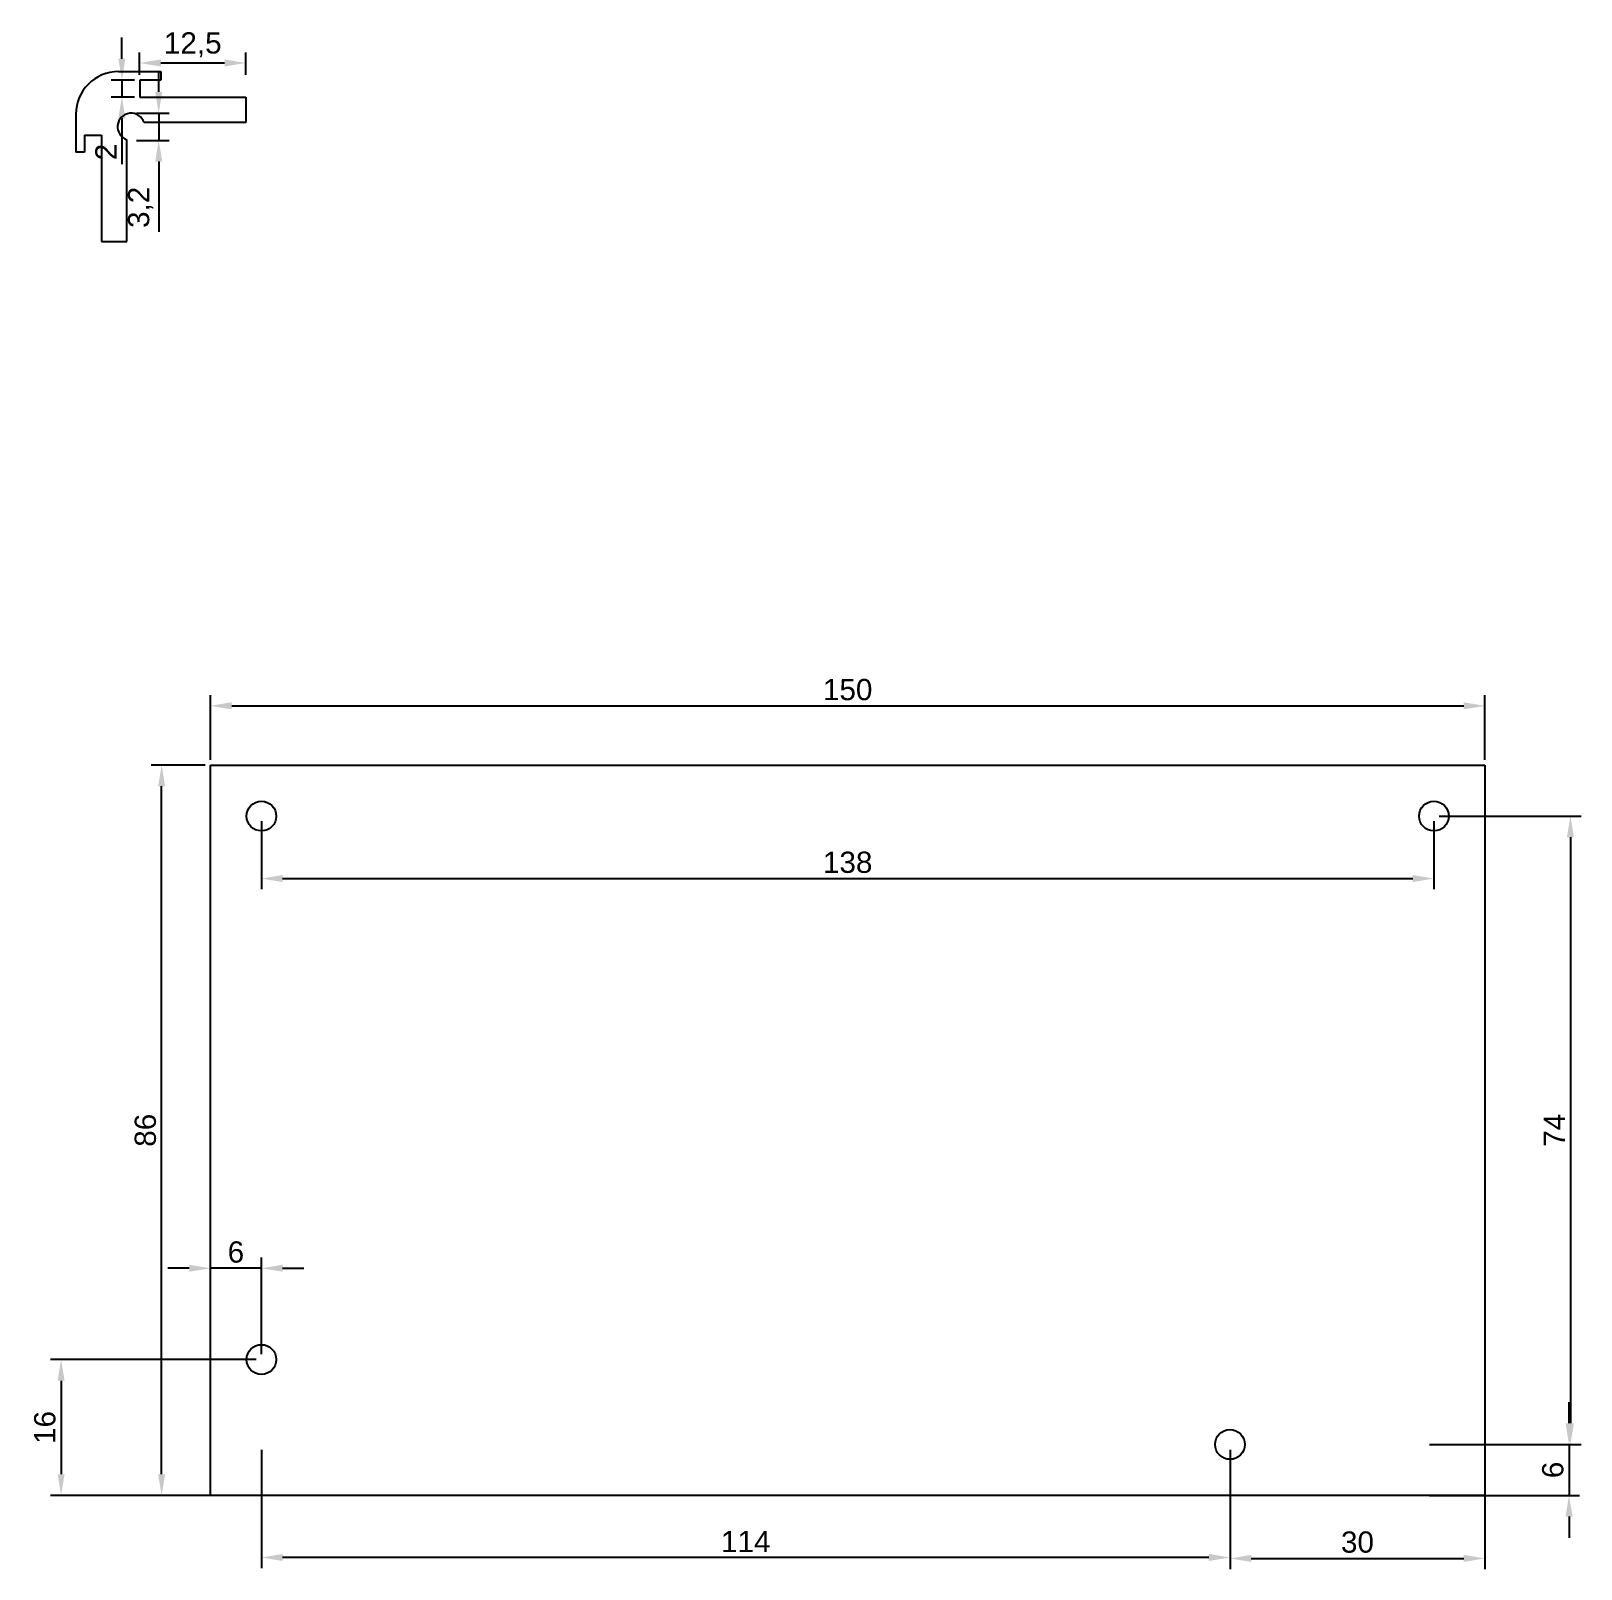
# Model space of a CAD drawing. Header units: millimetres. Extents: x 1161 to 6255, y 1546 to 2671.
# Drawn here: x 1160.7 to 1343.1, y 2121.6 to 2302.7 of the extents above; entities that cross this region are included whole.
import ezdxf

# ---------------------------------------------------------------- set-up
doc = ezdxf.new("R2010")
doc.units = ezdxf.units.MM
doc.layers.add('注释', color=50, linetype='Continuous')
doc.styles.get("Standard").update_dxf_attribs({"font": 'arial.ttf'})
doc.dimstyles.new('ISO-25', dxfattribs={"dimtxt": 2.5, "dimasz": 2.5, "dimexe": 1.25, "dimexo": 0.625, "dimtad": 1, "dimtxsty": 'Standard', "dimcen": 2.5, "dimadec": 0, "dimazin": 0, "dimtfac": 1, "dimtmove": 0, "dimatfit": 3, "dimfxl": 1, "dimarcsym": 0})

msp = doc.modelspace()

# ---------------------------------------------------------------- blocks, each defined once
blk = doc.blocks.new('*D20')
at = {"layer": 'Defpoints', "color": 0, "transparency": 16777216}
for p in [(1185.96, 2298.98), (1173.46, 2296.97), (1185.96, 2296.97)]:
    blk.add_point(p, dxfattribs=at)
at = {"layer": '注释', "color": 0, "lineweight": -2, "transparency": 16777216}
for p, q in [((1173.46, 2297.59), (1173.46, 2300.23)), ((1175.96, 2298.98), (1183.46, 2298.98)), ((1185.96, 2297.59), (1185.96, 2300.23))]:
    blk.add_line(p, q, dxfattribs=at)
at = {"layer": '注释', "color": 0, "transparency": 16777216}
for points in [[(1175.96, 2299.4), (1175.96, 2298.56), (1173.46, 2298.98)], [(1183.46, 2299.4), (1183.46, 2298.56), (1185.96, 2298.98)]]:
    blk.add_solid(points, dxfattribs=at)
at = {"layer": '注释', "color": 0, "transparency": 16777216, "insert": (1179.71, 2301.11), "char_height": 2.5, "attachment_point": 5}
blk.add_mtext('12,5', dxfattribs=at)
blk = doc.blocks.new('*D21')
at = {"layer": 'Defpoints', "color": 0, "transparency": 16777216}
for p in [(1173.46, 2296.97), (1171.37, 2294.97), (1173.46, 2294.97)]:
    blk.add_point(p, dxfattribs=at)
at = {"layer": '注释', "color": 0, "lineweight": -2, "transparency": 16777216}
for p, q in [((1171.37, 2299.47), (1171.37, 2301.97)), ((1172.84, 2296.97), (1170.12, 2296.97)), ((1171.37, 2296.97), (1171.37, 2294.97)), ((1172.84, 2294.97), (1170.12, 2294.97)), ((1171.37, 2292.47), (1171.37, 2287.06))]:
    blk.add_line(p, q, dxfattribs=at)
at = {"layer": '注释', "color": 0, "transparency": 16777216}
for points in [[(1170.95, 2299.47), (1171.78, 2299.47), (1171.37, 2296.97)], [(1170.95, 2292.47), (1171.78, 2292.47), (1171.37, 2294.97)]]:
    blk.add_solid(points, dxfattribs=at)
at = {"layer": '注释', "color": 0, "transparency": 16777216, "insert": (1169.49, 2288.51), "char_height": 2.5, "attachment_point": 5, "rotation": 90}
blk.add_mtext('2', dxfattribs=at)
blk = doc.blocks.new('*D22')
at = {"layer": 'Defpoints', "color": 0, "transparency": 16777216}
for p in [(1331.79, 2223.28), (1181.79, 2216.3), (1331.79, 2216.3)]:
    blk.add_point(p, dxfattribs=at)
at = {"layer": '注释', "color": 0, "lineweight": -2, "transparency": 16777216}
for p, q in [((1181.79, 2216.93), (1181.79, 2224.53)), ((1331.79, 2216.93), (1331.79, 2224.53)), ((1184.29, 2223.28), (1329.29, 2223.28))]:
    blk.add_line(p, q, dxfattribs=at)
at = {"layer": '注释', "color": 0, "transparency": 16777216}
for points in [[(1184.29, 2223.7), (1184.29, 2222.86), (1181.79, 2223.28)], [(1329.29, 2223.7), (1329.29, 2222.86), (1331.79, 2223.28)]]:
    blk.add_solid(points, dxfattribs=at)
at = {"layer": '注释', "color": 0, "transparency": 16777216, "insert": (1256.79, 2225.18), "char_height": 2.5, "attachment_point": 5}
blk.add_mtext('150', dxfattribs=at)
blk = doc.blocks.new('*D23')
at = {"layer": 'Defpoints', "color": 0, "transparency": 16777216}
for p in [(1176.05, 2216.3), (1181.79, 2216.3), (1181.79, 2130.3)]:
    blk.add_point(p, dxfattribs=at)
at = {"layer": '注释', "color": 0, "lineweight": -2, "transparency": 16777216}
for p, q in [((1181.16, 2216.3), (1174.8, 2216.3)), ((1176.05, 2132.8), (1176.05, 2213.8)), ((1181.16, 2130.3), (1174.8, 2130.3))]:
    blk.add_line(p, q, dxfattribs=at)
at = {"layer": '注释', "color": 0, "transparency": 16777216}
for points in [[(1175.63, 2213.8), (1176.46, 2213.8), (1176.05, 2216.3)], [(1175.63, 2132.8), (1176.46, 2132.8), (1176.05, 2130.3)]]:
    blk.add_solid(points, dxfattribs=at)
at = {"layer": '注释', "color": 0, "transparency": 16777216, "insert": (1174.14, 2173.3), "char_height": 2.5, "attachment_point": 5, "rotation": 90}
blk.add_mtext('86', dxfattribs=at)
blk = doc.blocks.new('*D24')
at = {"layer": 'Defpoints', "color": 0, "transparency": 16777216}
for p in [(1187.79, 2210.3), (1325.79, 2210.3), (1325.79, 2202.94)]:
    blk.add_point(p, dxfattribs=at)
at = {"layer": '注释', "color": 0, "lineweight": -2, "transparency": 16777216}
for p, q in [((1187.79, 2209.68), (1187.79, 2201.69)), ((1325.79, 2209.68), (1325.79, 2201.69)), ((1190.29, 2202.94), (1323.29, 2202.94))]:
    blk.add_line(p, q, dxfattribs=at)
at = {"layer": '注释', "color": 0, "transparency": 16777216}
for points in [[(1190.29, 2203.36), (1190.29, 2202.52), (1187.79, 2202.94)], [(1323.29, 2203.36), (1323.29, 2202.52), (1325.79, 2202.94)]]:
    blk.add_solid(points, dxfattribs=at)
at = {"layer": '注释', "color": 0, "transparency": 16777216, "insert": (1256.79, 2204.84), "char_height": 2.5, "attachment_point": 5}
blk.add_mtext('138', dxfattribs=at)
blk = doc.blocks.new('*D25')
at = {"layer": 'Defpoints', "color": 0, "transparency": 16777216}
for p in [(1325.79, 2210.3), (1325.79, 2136.3), (1341.85, 2136.3)]:
    blk.add_point(p, dxfattribs=at)
at = {"layer": '注释', "color": 0, "lineweight": -2, "transparency": 16777216}
for p, q in [((1326.41, 2210.3), (1343.1, 2210.3)), ((1341.85, 2207.8), (1341.85, 2138.8)), ((1326.41, 2136.3), (1343.1, 2136.3))]:
    blk.add_line(p, q, dxfattribs=at)
at = {"layer": '注释', "color": 0, "transparency": 16777216}
for points in [[(1341.43, 2207.8), (1342.27, 2207.8), (1341.85, 2210.3)], [(1341.43, 2138.8), (1342.27, 2138.8), (1341.85, 2136.3)]]:
    blk.add_solid(points, dxfattribs=at)
at = {"layer": '注释', "color": 0, "transparency": 16777216, "insert": (1339.97, 2173.3), "char_height": 2.5, "attachment_point": 5, "rotation": 90}
blk.add_mtext('74', dxfattribs=at)
blk = doc.blocks.new('*D26')
at = {"layer": 'Defpoints', "color": 0, "transparency": 16777216}
for p in [(1187.79, 2136.3), (1301.79, 2136.3), (1187.79, 2122.99)]:
    blk.add_point(p, dxfattribs=at)
at = {"layer": '注释', "color": 0, "lineweight": -2, "transparency": 16777216}
for p, q in [((1187.79, 2135.68), (1187.79, 2121.74)), ((1301.79, 2135.68), (1301.79, 2121.74)), ((1299.29, 2122.99), (1190.29, 2122.99))]:
    blk.add_line(p, q, dxfattribs=at)
at = {"layer": '注释', "color": 0, "transparency": 16777216}
for points in [[(1190.29, 2123.41), (1190.29, 2122.58), (1187.79, 2122.99)], [(1299.29, 2123.41), (1299.29, 2122.58), (1301.79, 2122.99)]]:
    blk.add_solid(points, dxfattribs=at)
at = {"layer": '注释', "color": 0, "transparency": 16777216, "insert": (1244.79, 2124.87), "char_height": 2.5, "attachment_point": 5}
blk.add_mtext('114', dxfattribs=at)
blk = doc.blocks.new('*D27')
at = {"layer": 'Defpoints', "color": 0, "transparency": 16777216}
for p in [(1187.79, 2146.3), (1164.21, 2130.3), (1187.79, 2130.3)]:
    blk.add_point(p, dxfattribs=at)
at = {"layer": '注释', "color": 0, "lineweight": -2, "transparency": 16777216}
for p, q in [((1187.16, 2146.3), (1162.96, 2146.3)), ((1164.21, 2143.8), (1164.21, 2132.8)), ((1187.16, 2130.3), (1162.96, 2130.3))]:
    blk.add_line(p, q, dxfattribs=at)
at = {"layer": '注释', "color": 0, "transparency": 16777216}
for points in [[(1163.8, 2143.8), (1164.63, 2143.8), (1164.21, 2146.3)], [(1163.8, 2132.8), (1164.63, 2132.8), (1164.21, 2130.3)]]:
    blk.add_solid(points, dxfattribs=at)
at = {"layer": '注释', "color": 0, "transparency": 16777216, "insert": (1162.31, 2138.3), "char_height": 2.5, "attachment_point": 5, "rotation": 90}
blk.add_mtext('16', dxfattribs=at)
blk = doc.blocks.new('*D28')
at = {"layer": 'Defpoints', "color": 0, "transparency": 16777216}
for p in [(1181.79, 2157.05), (1181.79, 2146.3), (1187.79, 2146.3)]:
    blk.add_point(p, dxfattribs=at)
at = {"layer": '注释', "color": 0, "lineweight": -2, "transparency": 16777216}
for p, q in [((1181.79, 2146.93), (1181.79, 2158.3)), ((1187.79, 2146.93), (1187.79, 2158.3)), ((1179.29, 2157.05), (1176.79, 2157.05)), ((1187.79, 2157.05), (1181.79, 2157.05)), ((1190.29, 2157.05), (1192.79, 2157.05))]:
    blk.add_line(p, q, dxfattribs=at)
at = {"layer": '注释', "color": 0, "transparency": 16777216}
for points in [[(1179.29, 2157.47), (1179.29, 2156.64), (1181.79, 2157.05)], [(1190.29, 2157.47), (1190.29, 2156.64), (1187.79, 2157.05)]]:
    blk.add_solid(points, dxfattribs=at)
at = {"layer": '注释', "color": 0, "transparency": 16777216, "insert": (1184.79, 2158.95), "char_height": 2.5, "attachment_point": 5}
blk.add_mtext('6', dxfattribs=at)
blk = doc.blocks.new('*D29')
at = {"layer": 'Defpoints', "color": 0, "transparency": 16777216}
for p in [(1324.65, 2136.3), (1324.65, 2130.3), (1341.69, 2130.3)]:
    blk.add_point(p, dxfattribs=at)
at = {"layer": '注释', "color": 0, "lineweight": -2, "transparency": 16777216}
for p, q in [((1341.69, 2138.8), (1341.69, 2141.3)), ((1325.28, 2136.3), (1342.94, 2136.3)), ((1341.69, 2136.3), (1341.69, 2130.3)), ((1325.28, 2130.3), (1342.94, 2130.3)), ((1341.69, 2127.8), (1341.69, 2125.3))]:
    blk.add_line(p, q, dxfattribs=at)
at = {"layer": '注释', "color": 0, "transparency": 16777216}
for points in [[(1341.28, 2138.8), (1342.11, 2138.8), (1341.69, 2136.3)], [(1341.28, 2127.8), (1342.11, 2127.8), (1341.69, 2130.3)]]:
    blk.add_solid(points, dxfattribs=at)
at = {"layer": '注释', "color": 0, "transparency": 16777216, "insert": (1339.79, 2133.3), "char_height": 2.5, "attachment_point": 5, "rotation": 90}
blk.add_mtext('6', dxfattribs=at)
blk = doc.blocks.new('*D30')
at = {"layer": 'Defpoints', "color": 0, "transparency": 16777216}
for p in [(1301.79, 2136.3), (1331.79, 2136.3), (1331.79, 2122.88)]:
    blk.add_point(p, dxfattribs=at)
at = {"layer": '注释', "color": 0, "lineweight": -2, "transparency": 16777216}
for p, q in [((1301.79, 2135.68), (1301.79, 2121.63)), ((1331.79, 2135.68), (1331.79, 2121.63)), ((1304.29, 2122.88), (1329.29, 2122.88))]:
    blk.add_line(p, q, dxfattribs=at)
at = {"layer": '注释', "color": 0, "transparency": 16777216}
for points in [[(1304.29, 2123.3), (1304.29, 2122.47), (1301.79, 2122.88)], [(1329.29, 2123.3), (1329.29, 2122.47), (1331.79, 2122.88)]]:
    blk.add_solid(points, dxfattribs=at)
at = {"layer": '注释', "color": 0, "transparency": 16777216, "insert": (1316.79, 2124.79), "char_height": 2.5, "attachment_point": 5}
blk.add_mtext('30', dxfattribs=at)
blk = doc.blocks.new('*D32')
at = {"layer": 'Defpoints', "color": 0, "transparency": 16777216}
for p in [(1172.46, 2293.07), (1172.46, 2289.87), (1175.7, 2289.87)]:
    blk.add_point(p, dxfattribs=at)
at = {"layer": '注释', "color": 0, "lineweight": -2, "transparency": 16777216}
for p, q in [((1175.7, 2295.57), (1175.7, 2298.07)), ((1173.09, 2293.07), (1176.95, 2293.07)), ((1175.7, 2293.07), (1175.7, 2289.87)), ((1173.09, 2289.87), (1176.95, 2289.87)), ((1175.7, 2287.37), (1175.7, 2279.09))]:
    blk.add_line(p, q, dxfattribs=at)
at = {"layer": '注释', "color": 0, "transparency": 16777216}
for points in [[(1175.29, 2295.57), (1176.12, 2295.57), (1175.7, 2293.07)], [(1175.29, 2287.37), (1176.12, 2287.37), (1175.7, 2289.87)]]:
    blk.add_solid(points, dxfattribs=at)
at = {"layer": '注释', "color": 0, "transparency": 16777216, "insert": (1173.57, 2281.98), "char_height": 2.5, "attachment_point": 5, "rotation": 90}
blk.add_mtext('3,2', dxfattribs=at)

# ---------------------------------------------------------------- dimensions: what is measured, and where the dimension line sits
at = {"layer": '注释'}
for base, p1, p2, picture, middle in [((1185.963, 2298.98), (1173.463, 2296.966), (1185.963, 2296.966), '*D20', (1179.713, 2301.107)), ((1331.787, 2223.279), (1181.787, 2216.3), (1331.787, 2216.3), '*D22', (1256.787, 2225.181)), ((1325.787, 2202.938), (1187.787, 2210.3), (1325.787, 2210.3), '*D24', (1256.787, 2204.841)), ((1181.787, 2157.053), (1187.787, 2146.3), (1181.787, 2146.3), '*D28', (1184.787, 2158.954)), ((1187.787, 2122.994), (1301.787, 2136.3), (1187.787, 2136.3), '*D26', (1244.787, 2124.874)), ((1331.787, 2122.883), (1301.787, 2136.3), (1331.787, 2136.3), '*D30', (1316.787, 2124.786))]:
    dim = msp.add_linear_dim(base=base, p1=p1, p2=p2, dimstyle='ISO-25', dxfattribs=at)
    dim.commit()
    dim.dimension.update_dxf_attribs({"geometry": picture, "text_midpoint": middle})
for base, p1, p2, picture, middle in [((1171.366, 2294.966), (1173.463, 2296.966), (1173.463, 2294.966), '*D21', (1169.486, 2288.513)), ((1175.702, 2289.866), (1172.463, 2293.066), (1172.463, 2289.866), '*D32', (1173.575, 2281.978)), ((1176.046, 2216.3), (1181.787, 2130.3), (1181.787, 2216.3), '*D23', (1174.144, 2173.3)), ((1341.849, 2136.3), (1325.787, 2210.3), (1325.787, 2136.3), '*D25', (1339.974, 2173.3)), ((1164.214, 2130.3), (1187.787, 2146.3), (1187.787, 2130.3), '*D27', (1162.312, 2138.3)), ((1341.692, 2130.3), (1324.654, 2136.3), (1324.654, 2130.3), '*D29', (1339.79, 2133.3))]:
    dim = msp.add_linear_dim(base=base, p1=p1, p2=p2, angle=90, dimstyle='ISO-25', dxfattribs=at)
    dim.commit()
    dim.dimension.update_dxf_attribs({"geometry": picture, "text_midpoint": middle})

# ---------------------------------------------------------------- linework, layer by layer
for p, q in [((1170.963, 2297.966), (1175.963, 2297.966)), ((1173.463, 2296.966), (1173.463, 2294.966)), ((1175.963, 2296.966), (1173.463, 2296.966)), ((1175.963, 2297.966), (1175.963, 2296.966)), ((1173.463, 2294.966), (1185.963, 2294.966)), ((1185.963, 2294.966), (1185.963, 2291.966)), ((1165.963, 2292.966), (1165.963, 2288.466)), ((1185.963, 2291.966), (1173.983, 2291.966)), ((1166.963, 2290.466), (1168.963, 2290.466)), ((1166.963, 2290.466), (1166.963, 2288.466)), ((1168.963, 2290.466), (1168.963, 2277.966)), ((1171.963, 2277.966), (1171.963, 2289.946)), ((1166.963, 2288.466), (1165.963, 2288.466)), ((1168.963, 2277.966), (1171.963, 2277.966)), ((1181.787, 2216.3), (1331.787, 2216.3)), ((1181.787, 2130.3), (1181.787, 2216.3)), ((1331.787, 2216.3), (1331.787, 2130.3)), ((1331.787, 2130.3), (1181.787, 2130.3))]:
    msp.add_line(p, q)
for centre in [(1187.787, 2210.3), (1325.787, 2210.3), (1187.787, 2146.3), (1301.787, 2136.3)]:
    msp.add_circle(centre, 1.75)
for centre, radius, start, end in [((1170.963, 2292.966), 5, 90, 180), ((1172.463, 2291.466), 1.6, 18.20996, 251.79004)]:
    msp.add_arc(centre, radius, start, end)

msp.set_redraw_order([(e.dxf.handle, doc.entitydb.next_handle()) for e in msp.query("TEXT MTEXT ATTDEF DIMENSION ARC_DIMENSION")])  # texts and dimensions are drawn at this point

doc.saveas('drawing.dxf')
